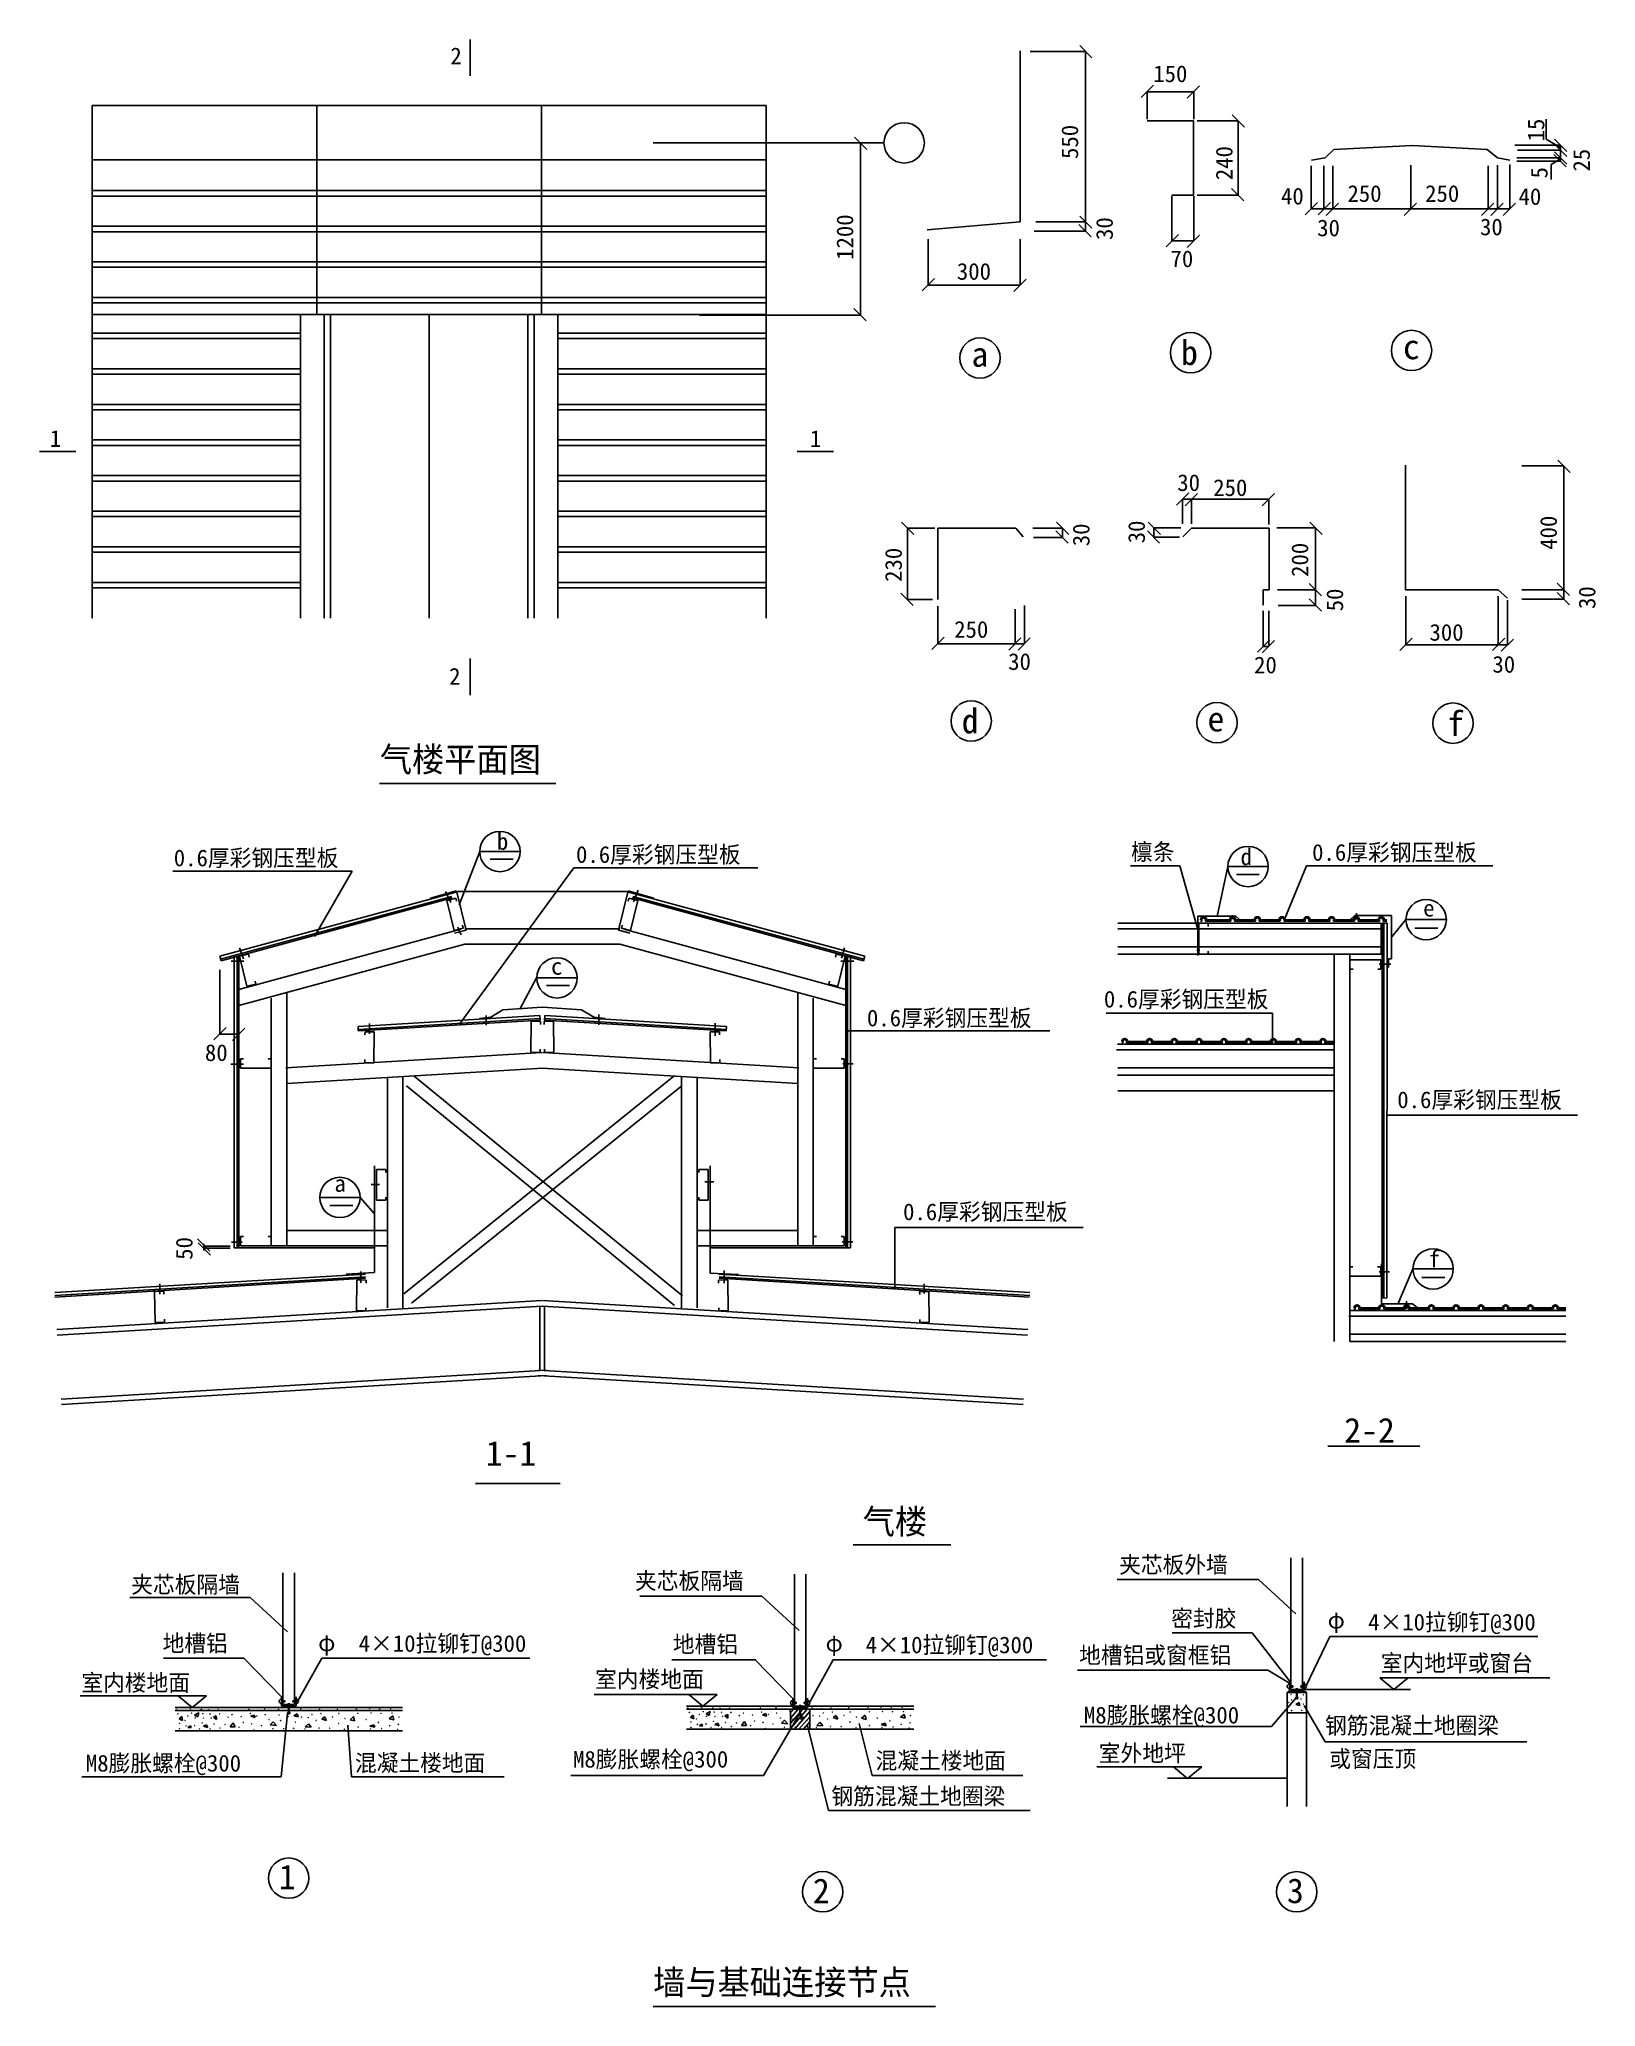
# Model space of a CAD drawing. Header units: metres. Extents: x 784 to 10835, y 2400 to 15104.
import ezdxf

# ---------------------------------------------------------------- set-up
doc = ezdxf.new("R2010")
doc.units = ezdxf.units.M
for name, color, linetype in [('BCB', 5, 'Continuous'), ('HZ', 7, 'Continuous'), ('TEXT', 6, 'Continuous'), ('WALL', 2, 'Continuous'), ('WINDOW', 4, 'Continuous')]:
    doc.layers.add(name, color=color, linetype=linetype)

msp = doc.modelspace()

# ---------------------------------------------------------------- texts
for s, p in [('150', (7977.46, 14827.73)), ('40', (8802.53, 14037.62)), ('250', (9231.5, 14054.17)), ('250', (9733.13, 14054.17)), ('40', (10336.29, 14034.75)), ('30', (9036.09, 13832.26)), ('30', (10087.57, 13838.68)), ('70', (8089.03, 13632.86)), ('300', (6709.26, 13551.57)), ('30', (8132.66, 12187.31)), ('250', (8364.69, 12155.02)), ('250', (6691.78, 11239.5)), ('300', (9761.26, 11220.67)), ('30', (7040.65, 11031.84)), ('20', (8628.67, 11010.11)), ('30', (10167.73, 11014.28)), ('80', (1853.06, 8506.75))]:
    msp.add_text(s, height=108).set_placement(p)
for s, p in [('550', (7492.21, 14331.38)), ('15', (10503.06, 14444.98)), ('240', (8489.33, 14194.11)), ('25', (10797.15, 14250.13)), ('5', (10523.8, 14205.76)), ('1200', (6039.99, 13679.74)), ('30', (7716.43, 13808.32)), ('30', (7565.62, 11830.84)), ('30', (7923.45, 11849.62)), ('400', (10583.89, 11807.6)), ('200', (8978.3, 11632.53)), ('230', (6353.73, 11600.28)), ('30', (10832.74, 11425.48)), ('50', (9203.42, 11410.48)), ('50', (1773.34, 7222.86))]:
    msp.add_text(s, height=108, rotation=90).set_placement(p)
at = {"layer": 'HZ'}
for s, height, p in [('a', 160, (6803.5, 12989.89)), ('b', 160, (8157.1, 13000.97)), ('c', 160, (9590.01, 13038.48)), ('d', 160, (6740.19, 10622.83)), ('e', 160, (8327.53, 10635.09)), ('f', 160, (9875.62, 10606.38)), ('气楼平面图', 160, (2982.79, 10374.07)), ('0.6厚彩钢压型板', 108, (4249.8, 9786.18)), ('檩条', 108, (7834.12, 9803.49)), ('0.6厚彩钢压型板', 108, (9003.4, 9799.68)), ('0.6厚彩钢压型板', 108, (1651.96, 9764.15)), ('d', 108, (8541.14, 9771.35)), ('0.6厚彩钢压型板', 108, (7658.53, 8851.89)), ('0.6厚彩钢压型板', 108, (6128.43, 8730.67)), ('0.6厚彩钢压型板', 108, (9553.36, 8202.41)), ('0.6厚彩钢压型板', 108, (6361.81, 7479.09)), ('2-2', 160, (9210.79, 6042.46)), ('1-1', 160, (3666.44, 5892.89)), ('气楼', 160, (6101.03, 5452.65)), ('夹芯板隔墙', 108, (4630.8, 5095.91)), ('夹芯板外墙', 108, (7757.13, 5200.4)), ('夹芯板隔墙', 108, (1377.22, 5071.88)), ('密封胶', 108, (8093.23, 4853.62)), ('φ', 108, (9103.5, 4842.53)), ('   4×10拉铆钉@300', 108, (9144.73, 4829.45)), ('地槽铝', 108, (1579.73, 4692.61)), ('φ', 108, (2584.27, 4696.47)), ('   4×10拉铆钉@300', 108, (2625.79, 4691.5)), ('地槽铝', 108, (4875.07, 4686.92)), ('φ', 108, (5861.23, 4693.72)), ('   4×10拉铆钉@300', 108, (5899.6, 4682.33)), ('地槽铝或窗框铝', 108, (7498.94, 4616.14)), ('室内楼地面', 108, (4372.67, 4460.74)), ('室内地坪或窗台', 108, (9446.75, 4565.21)), ('室内楼地面', 108, (1055.01, 4438.41)), ('M8膨胀螺栓@300', 108, (7529.61, 4228.89)), ('钢筋混凝土地圈梁', 108, (9087.04, 4161.9)), ('M8膨胀螺栓@300', 108, (4230.3, 3944.02)), ('室外地坪', 108, (7625.86, 3983.01)), ('或窗压顶', 108, (9113.87, 3946.65)), ('M8膨胀螺栓@300', 108, (1084.24, 3918.4)), ('混凝土楼地面', 108, (2821.8, 3920)), ('混凝土楼地面', 108, (6183.91, 3935.07)), ('钢筋混凝土地圈梁', 108, (5898.89, 3705.76)), ('1', 160, (2331.01, 3157.72)), ('2', 160, (5779.31, 3068.02)), ('3', 160, (8840.95, 3068.74)), ('墙与基础连接节点', 160, (4747.85, 2477.73))]:
    msp.add_text(s, height=height, dxfattribs=at).set_placement(p)
at = {"layer": 'TEXT'}
for s, p in [('b', (3738.68, 9870.59)), ('e', (9720.44, 9439.75)), ('c', (4088.11, 9063.95)), ('a', (2689.52, 7662.15)), ('f', (9756.49, 7175.36))]:
    msp.add_text(s, height=108, dxfattribs=at).set_placement(p)
at = {"layer": 'WALL'}
for s, p in [('2', (3438.3, 14943.09)), ('1', (851.12, 12472.51)), ('1', (5759.65, 12471.59)), ('2', (3430.17, 10937.08))]:
    msp.add_text(s, height=108, dxfattribs=at).set_placement(p)

# ---------------------------------------------------------------- blocks, each defined once
blk = doc.blocks.new('_ArchTick')
at = {"color": 5, "linetype": 'ByBlock'}
blk.add_lwpolyline([(-0.56, -0.56), (0.5, 0.5)], dxfattribs=at)

# ---------------------------------------------------------------- linework, layer by layer
for p, q in [((10514.81, 14587.65), (10514.81, 14458.53)), ((10514.81, 14458.53), (10605.65, 14404.82)), ((10546.16, 14294.84), (10604.09, 14330.19)), ((10546.16, 14198.79), (10546.16, 14294.84)), ((3599.49, 5778.45), (4146.24, 5778.45)), ((6039.92, 5383.28), (6669.43, 5383.28)), ((4748.46, 2400.29), (6570.33, 2400.29))]:
    msp.add_line(p, q)
at = {"layer": 'BCB'}
for p, q in [((8282.52, 9410.71), (8290.52, 9410.71)), ((8290.52, 9418.71), (8290.52, 9410.71)), ((8314.52, 9418.71), (8314.52, 9410.71)), ((8314.52, 9410.71), (8409.82, 9410.71)), ((8322.52, 9410.71), (8314.52, 9410.71)), ((8322.52, 9418.71), (8409.82, 9418.71)), ((8469.82, 9418.71), (8409.82, 9418.71)), ((8469.82, 9410.71), (8409.82, 9410.71)), ((8469.82, 9410.71), (8477.82, 9410.71)), ((8477.82, 9418.71), (8477.82, 9410.71)), ((8501.82, 9418.71), (8501.82, 9410.71)), ((8509.82, 9410.71), (8501.82, 9410.71)), ((8509.82, 9418.71), (8569.82, 9418.71)), ((8509.82, 9410.71), (8569.82, 9410.71)), ((8629.82, 9418.71), (8569.82, 9418.71)), ((8629.82, 9410.71), (8569.82, 9410.71)), ((8629.82, 9410.71), (8637.82, 9410.71)), ((8637.82, 9418.71), (8637.82, 9410.71)), ((8661.82, 9418.71), (8661.82, 9410.71)), ((8669.82, 9410.71), (8661.82, 9410.71)), ((8669.82, 9418.71), (8729.82, 9418.71)), ((8669.82, 9410.71), (8729.82, 9410.71)), ((8789.82, 9418.71), (8729.82, 9418.71)), ((8789.82, 9410.71), (8729.82, 9410.71)), ((8789.82, 9410.71), (8797.82, 9410.71)), ((8797.82, 9418.71), (8797.82, 9410.71)), ((8821.82, 9418.71), (8821.82, 9410.71)), ((8829.82, 9410.71), (8821.82, 9410.71)), ((8829.82, 9418.71), (8889.82, 9418.71)), ((8829.82, 9410.71), (8889.82, 9410.71)), ((8949.82, 9418.71), (8889.82, 9418.71)), ((8949.82, 9410.71), (8889.82, 9410.71)), ((8949.82, 9410.71), (8957.82, 9410.71)), ((8957.82, 9418.71), (8957.82, 9410.71)), ((8981.82, 9418.71), (8981.82, 9410.71)), ((8989.82, 9410.71), (8981.82, 9410.71)), ((8989.82, 9418.71), (9049.82, 9418.71)), ((8989.82, 9410.71), (9049.82, 9410.71)), ((9109.82, 9418.71), (9049.82, 9418.71)), ((9109.82, 9410.71), (9049.82, 9410.71)), ((9109.82, 9410.71), (9117.82, 9410.71)), ((9117.82, 9418.71), (9117.82, 9410.71)), ((9141.82, 9418.71), (9141.82, 9410.71)), ((9149.82, 9410.71), (9141.82, 9410.71)), ((9149.82, 9418.71), (9209.82, 9418.71)), ((9149.82, 9410.71), (9209.82, 9410.71)), ((9269.82, 9418.71), (9209.82, 9418.71)), ((9269.82, 9410.71), (9209.82, 9410.71)), ((9269.82, 9410.71), (9277.82, 9410.71)), ((9277.82, 9418.71), (9277.82, 9410.71)), ((9301.82, 9418.71), (9301.82, 9410.71)), ((9309.82, 9410.71), (9301.82, 9410.71)), ((9309.82, 9418.71), (9369.82, 9418.71)), ((9309.82, 9410.71), (9369.82, 9410.71)), ((9429.82, 9418.71), (9369.82, 9418.71)), ((9429.82, 9410.71), (9369.82, 9410.71)), ((9429.82, 9410.71), (9437.82, 9410.71)), ((9437.82, 9418.71), (9437.82, 9410.71)), ((9461.82, 9418.71), (9461.82, 9410.71)), ((9469.82, 9410.71), (9461.82, 9410.71)), ((9469.82, 9418.71), (9486.68, 9418.71)), ((9469.82, 9410.71), (9486.68, 9410.71)), ((7747.64, 9360.77), (9449.61, 9360.77)), ((7747.64, 9243.27), (9449.61, 9243.27)), ((7740.88, 8579.27), (9142, 8579.27)), ((7773.61, 8624.31), (7783.61, 8624.31)), ((7781.61, 8632.31), (7781.61, 8624.31)), ((7813.61, 8624.31), (7803.61, 8624.31)), ((7805.61, 8632.31), (7805.61, 8624.31)), ((7813.61, 8632.31), (7873.61, 8632.31)), ((7813.61, 8624.31), (7873.61, 8624.31)), ((7933.61, 8632.31), (7873.61, 8632.31)), ((7933.61, 8624.31), (7873.61, 8624.31)), ((7933.61, 8624.31), (7943.61, 8624.31)), ((7941.61, 8632.31), (7941.61, 8624.31)), ((7973.61, 8624.31), (7963.61, 8624.31)), ((7965.61, 8632.31), (7965.61, 8624.31)), ((7973.61, 8632.31), (8033.61, 8632.31)), ((7973.61, 8624.31), (8033.61, 8624.31)), ((8093.61, 8632.31), (8033.61, 8632.31)), ((8093.61, 8624.31), (8033.61, 8624.31)), ((8093.61, 8624.31), (8103.61, 8624.31)), ((8101.61, 8632.31), (8101.61, 8624.31)), ((8133.61, 8624.31), (8123.61, 8624.31)), ((8125.61, 8632.31), (8125.61, 8624.31)), ((8133.61, 8632.31), (8193.61, 8632.31)), ((8133.61, 8624.31), (8193.61, 8624.31)), ((8253.61, 8632.31), (8193.61, 8632.31)), ((8253.61, 8624.31), (8193.61, 8624.31)), ((8253.61, 8624.31), (8263.61, 8624.31)), ((8261.61, 8632.31), (8261.61, 8624.31)), ((8293.61, 8624.31), (8283.61, 8624.31)), ((8285.61, 8632.31), (8285.61, 8624.31)), ((8293.61, 8632.31), (8353.61, 8632.31)), ((8293.61, 8624.31), (8353.61, 8624.31)), ((8413.61, 8632.31), (8353.61, 8632.31)), ((8413.61, 8624.31), (8353.61, 8624.31)), ((8413.61, 8624.31), (8423.61, 8624.31)), ((8421.61, 8632.31), (8421.61, 8624.31)), ((8453.61, 8624.31), (8443.61, 8624.31)), ((8445.61, 8632.31), (8445.61, 8624.31)), ((8453.61, 8632.31), (8513.61, 8632.31)), ((8453.61, 8624.31), (8513.61, 8624.31)), ((8573.61, 8632.31), (8513.61, 8632.31)), ((8573.61, 8624.31), (8513.61, 8624.31)), ((8573.61, 8624.31), (8583.61, 8624.31)), ((8581.61, 8632.31), (8581.61, 8624.31)), ((8613.61, 8624.31), (8603.61, 8624.31)), ((8605.61, 8632.31), (8605.61, 8624.31)), ((8613.61, 8632.31), (8673.61, 8632.31)), ((8613.61, 8624.31), (8673.61, 8624.31)), ((8733.61, 8632.31), (8673.61, 8632.31)), ((8733.61, 8624.31), (8673.61, 8624.31)), ((8733.61, 8624.31), (8743.61, 8624.31)), ((8741.61, 8632.31), (8741.61, 8624.31)), ((8773.61, 8624.31), (8763.61, 8624.31)), ((8765.61, 8632.31), (8765.61, 8624.31)), ((8773.61, 8632.31), (8833.61, 8632.31)), ((8773.61, 8624.31), (8833.61, 8624.31)), ((8893.61, 8632.31), (8833.61, 8632.31)), ((8893.61, 8624.31), (8833.61, 8624.31)), ((8893.61, 8624.31), (8903.61, 8624.31)), ((8901.61, 8632.31), (8901.61, 8624.31)), ((8933.61, 8624.31), (8923.61, 8624.31)), ((8925.61, 8632.31), (8925.61, 8624.31)), ((8933.61, 8632.31), (8993.61, 8632.31)), ((8933.61, 8624.31), (8993.61, 8624.31)), ((9053.61, 8632.31), (8993.61, 8632.31)), ((9053.61, 8624.31), (8993.61, 8624.31)), ((9053.61, 8624.31), (9063.61, 8624.31)), ((9061.61, 8632.31), (9061.61, 8624.31)), ((9093.61, 8624.31), (9083.61, 8624.31)), ((9085.61, 8632.31), (9085.61, 8624.31)), ((9093.61, 8632.31), (9142, 8632.31)), ((9093.61, 8624.31), (9142, 8624.31)), ((7748.38, 8461.76), (9142, 8461.76)), ((9273.55, 6904.52), (9281.55, 6904.52)), ((9281.55, 6912.52), (9281.55, 6904.52)), ((9305.55, 6912.52), (9305.55, 6904.52)), ((9313.55, 6904.52), (9305.55, 6904.52)), ((9313.55, 6912.52), (9373.55, 6912.52)), ((9313.55, 6904.52), (9373.55, 6904.52)), ((9433.55, 6912.52), (9373.55, 6912.52)), ((9433.55, 6904.52), (9373.55, 6904.52)), ((9433.55, 6904.52), (9441.55, 6904.52)), ((9441.55, 6912.52), (9441.55, 6904.52)), ((9465.55, 6912.52), (9465.55, 6904.52)), ((9473.55, 6904.52), (9465.55, 6904.52)), ((9473.55, 6912.52), (9533.55, 6912.52)), ((9473.55, 6904.52), (9533.55, 6904.52)), ((9593.55, 6912.52), (9533.55, 6912.52)), ((9593.55, 6904.52), (9533.55, 6904.52)), ((9593.55, 6904.52), (9601.55, 6904.52)), ((9601.55, 6912.52), (9601.55, 6904.52)), ((9625.55, 6912.52), (9625.55, 6904.52)), ((9633.55, 6904.52), (9625.55, 6904.52)), ((9633.55, 6912.52), (9693.55, 6912.52)), ((9633.55, 6904.52), (9693.55, 6904.52)), ((9753.55, 6912.52), (9693.55, 6912.52)), ((9753.55, 6904.52), (9693.55, 6904.52)), ((9753.55, 6904.52), (9761.55, 6904.52)), ((9761.55, 6912.52), (9761.55, 6904.52)), ((9785.55, 6912.52), (9785.55, 6904.52)), ((9793.55, 6904.52), (9785.55, 6904.52)), ((9793.55, 6912.52), (9853.55, 6912.52)), ((9793.55, 6904.52), (9853.55, 6904.52)), ((9913.55, 6912.52), (9853.55, 6912.52)), ((9913.55, 6904.52), (9853.55, 6904.52)), ((9913.55, 6904.52), (9921.55, 6904.52)), ((9921.55, 6912.52), (9921.55, 6904.52)), ((9945.55, 6912.52), (9945.55, 6904.52)), ((9953.55, 6904.52), (9945.55, 6904.52)), ((9953.55, 6912.52), (10013.55, 6912.52)), ((9953.55, 6904.52), (10013.55, 6904.52)), ((10073.55, 6912.52), (10013.55, 6912.52)), ((10073.55, 6904.52), (10013.55, 6904.52)), ((10073.55, 6904.52), (10081.55, 6904.52)), ((10081.55, 6912.52), (10081.55, 6904.52)), ((10105.55, 6912.52), (10105.55, 6904.52)), ((10113.55, 6904.52), (10105.55, 6904.52)), ((10113.55, 6912.52), (10173.55, 6912.52)), ((10113.55, 6904.52), (10173.55, 6904.52)), ((10233.55, 6912.52), (10173.55, 6912.52)), ((10233.55, 6904.52), (10173.55, 6904.52)), ((10233.55, 6904.52), (10241.55, 6904.52)), ((10241.55, 6912.52), (10241.55, 6904.52)), ((10265.55, 6912.52), (10265.55, 6904.52)), ((10273.55, 6904.52), (10265.55, 6904.52)), ((10273.55, 6912.52), (10333.55, 6912.52)), ((10273.55, 6904.52), (10333.55, 6904.52)), ((10393.55, 6912.52), (10333.55, 6912.52)), ((10393.55, 6904.52), (10333.55, 6904.52)), ((10393.55, 6904.52), (10401.55, 6904.52)), ((10401.55, 6912.52), (10401.55, 6904.52)), ((10425.55, 6912.52), (10425.55, 6904.52)), ((10433.55, 6904.52), (10425.55, 6904.52)), ((10433.55, 6912.52), (10493.55, 6912.52)), ((10433.55, 6904.52), (10493.55, 6904.52)), ((10553.55, 6912.52), (10493.55, 6912.52)), ((10553.55, 6904.52), (10493.55, 6904.52)), ((10553.55, 6904.52), (10561.55, 6904.52)), ((10561.55, 6912.52), (10561.55, 6904.52)), ((10585.55, 6912.52), (10585.55, 6904.52)), ((10593.55, 6904.52), (10585.55, 6904.52)), ((10593.55, 6912.52), (10641.94, 6912.52)), ((10593.55, 6904.52), (10641.94, 6904.52)), ((9240.81, 6859.48), (10641.94, 6859.48)), ((9248.32, 6741.97), (10641.94, 6741.97))]:
    msp.add_line(p, q, dxfattribs=at)
for centre, radius in [((8302.52, 9418.71), 20), ((8302.52, 9418.71), 12), ((8489.82, 9418.71), 20), ((8489.82, 9418.71), 12), ((8649.82, 9418.71), 20), ((8649.82, 9418.71), 12), ((8809.82, 9418.71), 20), ((8809.82, 9418.71), 12), ((8969.82, 9418.71), 20), ((8969.82, 9418.71), 12), ((9129.82, 9418.71), 20), ((9129.82, 9418.71), 12), ((9289.82, 9418.71), 20), ((9289.82, 9418.71), 12), ((9449.82, 9418.71), 20), ((9449.82, 9418.71), 12), ((7793.61, 8632.31), 20), ((7793.61, 8632.31), 12), ((7953.61, 8632.31), 20), ((7953.61, 8632.31), 12), ((8113.61, 8632.31), 20), ((8113.61, 8632.31), 12), ((8273.61, 8632.31), 20), ((8273.61, 8632.31), 12), ((8433.61, 8632.31), 20), ((8433.61, 8632.31), 12), ((8593.61, 8632.31), 20), ((8593.61, 8632.31), 12), ((8753.61, 8632.31), 20), ((8753.61, 8632.31), 12), ((8913.61, 8632.31), 20), ((8913.61, 8632.31), 12), ((9073.61, 8632.31), 20), ((9073.61, 8632.31), 12), ((9293.55, 6912.52), 20), ((9293.55, 6912.52), 12), ((9453.55, 6912.52), 20), ((9453.55, 6912.52), 12), ((9613.55, 6912.52), 20), ((9613.55, 6912.52), 12), ((9773.55, 6912.52), 20), ((9773.55, 6912.52), 12), ((9933.55, 6912.52), 20), ((9933.55, 6912.52), 12), ((10093.55, 6912.52), 20), ((10093.55, 6912.52), 12), ((10253.55, 6912.52), 20), ((10253.55, 6912.52), 12), ((10413.55, 6912.52), 20), ((10413.55, 6912.52), 12), ((10573.55, 6912.52), 20), ((10573.55, 6912.52), 12)]:
    msp.add_arc(centre, radius, 0, 180, dxfattribs=at)
at = {"layer": 'HZ'}
for p, q in [((1125.73, 14676.84), (5478.12, 14676.84)), ((1125.73, 14326.84), (5478.12, 14326.84)), ((1125.73, 14126.84), (5478.12, 14126.84)), ((1125.73, 14091.84), (5478.12, 14091.84)), ((1125.73, 13896.84), (5478.12, 13896.84)), ((1125.73, 13861.84), (5478.12, 13861.84)), ((1125.73, 13666.84), (5478.12, 13666.84)), ((1125.73, 13631.84), (5478.12, 13631.84)), ((1125.73, 13436.84), (5478.12, 13436.84)), ((1125.73, 13401.84), (5478.12, 13401.84)), ((1125.73, 13326.84), (5478.12, 13326.84)), ((1125.73, 13206.84), (2471.27, 13206.84)), ((1125.73, 13171.84), (2471.27, 13171.84)), ((4132.58, 13206.84), (5478.12, 13206.84)), ((4132.58, 13171.84), (5478.12, 13171.84)), ((1125.73, 12976.84), (2471.27, 12976.84)), ((4132.58, 12976.84), (5478.12, 12976.84)), ((1125.73, 12941.84), (2471.27, 12941.84)), ((4132.58, 12941.84), (5478.12, 12941.84)), ((1125.73, 12746.84), (2471.27, 12746.84)), ((1125.73, 12711.84), (2471.27, 12711.84)), ((4132.58, 12746.84), (5478.12, 12746.84)), ((4132.58, 12711.84), (5478.12, 12711.84)), ((1125.73, 12516.84), (2471.27, 12516.84)), ((1125.73, 12481.84), (2471.27, 12481.84)), ((4132.58, 12516.84), (5478.12, 12516.84)), ((4132.58, 12481.84), (5478.12, 12481.84)), ((1125.73, 12286.84), (2471.27, 12286.84)), ((1125.73, 12251.84), (2471.27, 12251.84)), ((4132.58, 12286.84), (5478.12, 12286.84)), ((4132.58, 12251.84), (5478.12, 12251.84)), ((1125.73, 12056.84), (2471.27, 12056.84)), ((1125.73, 12021.84), (2471.27, 12021.84)), ((4132.58, 12056.84), (5478.12, 12056.84)), ((4132.58, 12021.84), (5478.12, 12021.84)), ((1125.73, 11826.84), (2471.27, 11826.84)), ((4132.58, 11826.84), (5478.12, 11826.84)), ((1125.73, 11791.84), (2471.27, 11791.84)), ((4132.58, 11791.84), (5478.12, 11791.84)), ((1125.73, 11596.84), (2471.27, 11596.84)), ((1125.73, 11561.84), (2471.27, 11561.84)), ((4132.58, 11596.84), (5478.12, 11596.84)), ((4132.58, 11561.84), (5478.12, 11561.84)), ((2981.1, 10299.62), (4119.05, 10299.62)), ((3407.81, 9601.17), (3441.3, 9530.5)), ((4651.55, 9609.53), (4620.2, 9535.11)), ((9289.07, 9461.72), (9289.07, 9420.9)), ((3485.96, 9370.58), (3508.29, 9322.23)), ((2023.33, 9151.14), (2105.21, 9151.14)), ((2075.43, 9236.69), (2101.48, 9166.02)), ((6042.91, 9151.28), (5960.61, 9151.28)), ((5984.12, 9237.44), (5964.53, 9170.86)), ((9436.76, 9132.01), (9512.17, 9132.01)), ((3668.33, 8801.54), (3668.33, 8738.31)), ((4396.8, 8806.61), (4396.8, 8740.02)), ((2916.54, 8749.47), (2916.54, 8682.52)), ((5149.31, 8751.77), (5149.31, 8669.52)), ((2019.61, 8485.41), (2101.48, 8485.41)), ((6038.99, 8489.36), (5972.37, 8489.36)), ((2926.55, 7710), (2980.5, 7710)), ((5081.62, 7725.95), (5139.7, 7725.95)), ((2024.84, 7336.47), (2094.21, 7336.47)), ((5968.32, 7339.01), (6038.01, 7339.01)), ((2861.04, 7147.78), (2861.04, 7074.61)), ((5205.52, 7153.28), (5205.52, 7072.02)), ((9503.8, 7144.99), (9437.17, 7144.99)), ((1562.43, 7066.91), (1562.43, 7001.44)), ((6498.79, 7068.15), (6498.79, 7006.24)), ((9612.68, 6955.07), (9612.68, 6907.23)), ((9104.35, 6019.27), (9699.22, 6019.27))]:
    msp.add_line(p, q, dxfattribs=at)
for centre in [(9645.36, 13094.87), (6858.85, 13046.28), (8218.5, 13080.11), (6801.59, 10701.93), (8388.94, 10691.27), (9912.94, 10688.24), (2394.3, 3230.21), (5842.6, 3142.25), (8904.24, 3142.11)]:
    msp.add_circle(centre, 130.29, dxfattribs=at)
at = {"layer": 'TEXT'}
for p, q in [((7181.81, 15025.65), (7539.82, 15025.65)), ((7539.82, 13925.65), (7539.82, 15025.65)), ((7937.54, 14587.76), (7937.54, 14765.72)), ((7937.54, 14765.72), (8238.77, 14765.72)), ((8238.77, 14587.74), (8238.77, 14765.72)), ((8261.56, 14577.98), (8525.59, 14577.98)), ((8525.59, 14098.04), (8525.59, 14577.98)), ((4747.55, 14435.28), (6241.02, 14435.28)), ((5934.24, 14435.28), (6086.46, 14435.28)), ((6086.46, 13323.22), (6086.46, 14435.28)), ((10311.57, 14421), (10606.63, 14421)), ((10329.08, 14389.26), (10606.63, 14389.26)), ((10329.08, 14389.26), (10606.63, 14389.26)), ((10606.63, 14389.26), (10606.63, 14421)), ((10606.63, 14339.26), (10606.63, 14389.26)), ((8996.39, 14286.78), (8996.39, 14008.71)), ((9080.12, 14286.78), (9080.12, 14008.71)), ((9080.12, 14286.78), (9080.12, 14008.71)), ((9136.85, 14286.78), (9136.85, 14008.71)), ((9136.85, 14286.78), (9136.85, 14008.71)), ((9640.12, 14291.16), (9640.12, 14008.71)), ((9640.12, 14291.16), (9640.12, 14008.71)), ((10140.12, 14286.78), (10140.12, 14008.71)), ((10140.12, 14286.78), (10140.12, 14008.71)), ((10200.12, 14291.16), (10200.12, 14008.71)), ((10200.12, 14291.16), (10200.12, 14008.71)), ((10280.12, 14295.53), (10280.12, 14008.71)), ((10324.7, 14339.26), (10606.63, 14339.26)), ((10324.7, 14339.26), (10606.63, 14339.26)), ((10324.7, 14317.4), (10606.63, 14317.4)), ((10606.63, 14317.4), (10606.63, 14339.26)), ((8097.7, 14091.53), (8097.7, 13802.09)), ((8238.78, 14091.53), (8238.78, 13802.09)), ((8261.56, 14098.04), (8525.59, 14098.04)), ((8996.39, 14008.71), (9080.12, 14008.71)), ((9080.12, 14008.71), (9136.85, 14008.71)), ((9136.85, 14008.71), (9640.12, 14008.71)), ((9640.12, 14008.71), (10140.12, 14008.71)), ((10140.12, 14008.71), (10200.12, 14008.71)), ((10200.12, 14008.71), (10280.12, 14008.71)), ((7208.02, 13865.65), (7539.82, 13865.65)), ((7218.51, 13925.65), (7539.82, 13925.65)), ((7218.51, 13925.65), (7539.82, 13925.65)), ((7539.82, 13865.65), (7539.82, 13925.65)), ((6523.09, 13813.26), (6523.09, 13517.13)), ((7118.89, 13813.26), (7118.89, 13517.13)), ((8097.7, 13802.09), (8238.78, 13802.09)), ((6523.09, 13517.13), (7118.89, 13517.13)), ((5046.36, 13323.22), (6086.46, 13323.22)), ((10358.21, 12349.88), (10628.76, 12349.88)), ((10628.76, 11550.11), (10628.76, 12349.88)), ((8165.39, 11975.18), (8165.39, 12134.17)), ((8165.39, 12134.17), (8225.39, 12134.17)), ((8225.39, 11975.18), (8225.39, 12134.17)), ((8225.39, 11975.18), (8225.39, 12134.17)), ((8225.39, 12134.17), (8723.42, 12134.17)), ((8723.42, 11970.77), (8723.42, 12134.17)), ((6566.47, 11947.61), (6389.56, 11947.61)), ((6389.56, 11486.47), (6389.56, 11947.61)), ((7200.11, 11947.61), (7390.93, 11947.61)), ((7390.93, 11887.9), (7390.93, 11947.61)), ((8156.39, 11948.72), (7981.33, 11948.72)), ((7981.33, 11888.46), (7981.33, 11948.72)), ((8776.38, 11948.72), (9025.43, 11948.72)), ((9025.43, 11548.46), (9025.43, 11948.72)), ((7204.89, 11887.9), (7390.93, 11887.9)), ((8147.57, 11888.46), (7981.33, 11888.46)), ((6552.15, 11486.47), (6389.56, 11486.47)), ((6585.57, 11443.53), (6585.57, 11201.32)), ((7146.09, 11448.31), (7146.09, 11201.32)), ((8780.79, 11548.46), (9025.43, 11548.46)), ((8780.79, 11548.46), (9025.43, 11548.46)), ((8785.2, 11448.46), (9025.43, 11448.46)), ((9025.43, 11448.46), (9025.43, 11548.46)), ((9607.54, 11507.61), (9607.54, 11194.08)), ((10205.79, 11507.61), (10205.79, 11194.08)), ((10205.79, 11507.61), (10205.79, 11194.08)), ((10266.05, 11482.8), (10266.05, 11194.08)), ((10358.21, 11550.11), (10628.76, 11550.11)), ((10358.21, 11550.11), (10628.76, 11550.11)), ((10358.21, 11489.88), (10628.76, 11489.88)), ((10628.76, 11489.88), (10628.76, 11550.11)), ((7085.8, 11424.45), (7085.8, 11201.32)), ((7085.8, 11424.45), (7085.8, 11201.32)), ((8688.12, 11413.18), (8688.12, 11183.63)), ((8723.42, 11413.18), (8723.42, 11183.63)), ((6585.57, 11201.32), (7085.8, 11201.32)), ((7085.8, 11201.32), (7146.09, 11201.32)), ((8688.12, 11183.63), (8723.42, 11183.63)), ((9607.54, 11194.08), (10205.79, 11194.08)), ((10205.79, 11194.08), (10266.05, 11194.08)), ((3495.64, 9515.69), (3627.9, 9859.96)), ((3888.47, 9859.96), (3627.9, 9859.96)), ((3843.34, 9809.65), (3695.22, 9809.65)), ((1645.15, 9732.13), (2803.62, 9732.13)), ((2803.62, 9732.13), (2561.12, 9311.56)), ((4235.44, 9754.22), (3498.25, 8744.23)), ((4235.44, 9754.22), (5424.07, 9754.22)), ((7831.14, 9767.44), (8148.4, 9767.44)), ((8148.4, 9767.44), (8271.27, 9331.92)), ((8389.38, 9440.54), (8459.47, 9763.14)), ((8720.04, 9763.14), (8459.47, 9763.14)), ((8662.44, 9710.9), (8514.32, 9710.9)), ((8967.36, 9766.55), (8821.82, 9416.87)), ((8967.36, 9766.55), (10170.04, 9766.55)), ((9518.43, 9309.09), (9609.65, 9419.89)), ((9870.22, 9419.89), (9609.65, 9419.89)), ((9815.91, 9363.54), (9667.79, 9363.54)), ((1948.54, 9096.02), (1948.54, 8681)), ((2072.49, 9096.02), (2072.49, 8681)), ((3886.74, 8841.03), (3993.81, 9044.1)), ((4257.28, 9044.1), (3993.81, 9044.1)), ((4207.03, 8994.43), (4058.91, 8994.43)), ((7672.87, 8815.85), (8748.07, 8815.85)), ((8748.07, 8815.85), (8748.07, 8614.58)), ((1948.54, 8681), (2072.49, 8681)), ((6001.87, 8700.46), (7310.52, 8700.46)), ((9487.43, 8157.29), (10717.39, 8157.29)), ((2804.99, 7626.33), (2594.71, 7626.33)), ((2855.28, 7626.33), (2804.99, 7626.33)), ((2808.75, 7572.64), (2660.63, 7572.64)), ((6309.54, 7432.34), (6309.54, 7039.21)), ((6309.54, 7432.34), (7524.95, 7432.34)), ((1846.47, 7283.44), (1846.47, 7326.41)), ((2016.97, 7311.67), (1846.47, 7311.67)), ((2016.97, 7298.4), (1846.47, 7298.4)), ((9555.91, 6936.87), (9654.52, 7164.76)), ((9915.09, 7164.76), (9654.52, 7164.76)), ((9860.67, 7109.37), (9712.55, 7109.37))]:
    msp.add_line(p, q, dxfattribs=at)
for centre in [(6368.81, 14435.28), (3758.18, 9859.24), (8589.75, 9762.43), (9739.94, 9419.18), (4127, 9043.38), (2724.99, 7625.61), (9784.81, 7164.05)]:
    msp.add_circle(centre, 130.29, dxfattribs=at)
at = {"layer": 'WALL'}
for p, q in [((3565.09, 14868.09), (3565.09, 15103.88)), ((7117.08, 15030.36), (7117.08, 13925.37)), ((8237.54, 14578.06), (7937.54, 14578.08)), ((8237.54, 14578.06), (8237.7, 14098.72)), ((9143.46, 14392.61), (9088.05, 14339.25)), ((9650.28, 14419.26), (9143.46, 14392.61)), ((9651.74, 14419.26), (10133.4, 14392.61)), ((10133.4, 14392.61), (10200.84, 14339.25)), ((9088.05, 14339.25), (9000.12, 14324.02)), ((10200.84, 14339.25), (10280.67, 14324.02)), ((8237.7, 14098.72), (8097.18, 14098.07)), ((7117.08, 13925.37), (6517.08, 13873.58)), ((1019.59, 12441.62), (783.8, 12441.62)), ((5912.95, 12441.8), (5677.16, 12441.8)), ((9605.79, 12353.35), (9605.79, 11549.88)), ((6585.8, 11946.47), (6585.8, 11487.83)), ((7089.08, 11946.47), (6585.8, 11946.47)), ((7137.17, 11891), (7089.08, 11946.47)), ((8168.83, 11890.87), (8225.39, 11948.46)), ((8225.39, 11948.46), (8725.39, 11948.46)), ((8725.39, 11948.46), (8725.39, 11549.31)), ((8725.39, 11549.31), (8687.68, 11549.31)), ((8687.68, 11549.31), (8687.68, 11450.92)), ((9605.79, 11549.88), (10205.1, 11549.88)), ((10205.1, 11549.88), (10264.71, 11495.76)), ((3565.09, 10869.21), (3565.09, 11105)), ((3310.68, 9559.24), (3477.06, 9605.42)), ((3414.73, 9543.01), (3472.94, 9557.56)), ((3463.2, 9348.98), (3414.73, 9543.01)), ((3472.94, 9557.56), (3477.79, 9538.15)), ((3477.06, 9605.42), (3539.45, 9351.41)), ((4586.68, 9605.42), (4524.3, 9351.41)), ((4590.8, 9557.56), (4585.95, 9538.15)), ((4753.06, 9559.24), (4586.68, 9605.42)), ((4649.01, 9543.01), (4590.8, 9557.56)), ((4600.54, 9348.98), (4649.01, 9543.01)), ((8264.74, 9442.5), (8264.74, 9188.5)), ((8509.75, 9442.5), (8264.74, 9442.5)), ((8489.14, 9449.36), (8489.14, 9423.05)), ((8533.79, 9420.76), (8509.75, 9442.5)), ((9251.37, 9420.9), (9279.65, 9446.02)), ((9279.65, 9446.02), (9515.31, 9446.02)), ((9515.31, 9446.02), (9515.31, 9166.55)), ((3521.41, 9363.52), (3463.2, 9348.98)), ((3539.45, 9351.41), (3465.5, 9332.94)), ((3516.57, 9382.92), (3521.41, 9363.52)), ((4524.3, 9351.41), (4598.24, 9332.94)), ((4547.17, 9382.92), (4542.33, 9363.52)), ((4542.33, 9363.52), (4600.54, 9348.98)), ((8331.27, 9396.08), (8271.27, 9396.08)), ((8271.27, 9396.08), (8271.27, 9196.08)), ((8331.27, 9376.08), (8331.27, 9396.08)), ((2075.55, 9182.97), (2133.76, 9197.51)), ((2124.02, 8988.93), (2075.55, 9182.97)), ((2133.76, 9197.51), (2138.61, 9178.11)), ((5929.98, 9197.51), (5925.13, 9178.11)), ((5988.19, 9182.97), (5929.98, 9197.51)), ((5939.72, 8988.93), (5988.19, 9182.97)), ((8259.01, 9222.83), (8277.33, 9222.83)), ((8271.27, 9196.08), (8331.27, 9196.08)), ((8331.27, 9196.08), (8331.27, 9216.08)), ((9248.04, 9159.72), (9248.04, 9099.72)), ((9448.04, 9159.72), (9248.04, 9159.72)), ((9448.04, 9099.72), (9448.04, 9159.72)), ((9496.46, 9166.55), (9496.46, 9110.03)), ((9515.31, 9166.55), (9496.46, 9166.55)), ((2177.39, 9022.88), (2182.24, 9003.47)), ((5886.35, 9022.88), (5881.51, 9003.47)), ((9248.04, 9099.72), (9268.04, 9099.72)), ((9428.04, 9099.72), (9448.04, 9099.72)), ((2182.24, 9003.47), (2124.02, 8988.93)), ((5881.51, 9003.47), (5939.72, 8988.93)), ((3699.98, 8789.11), (3625.67, 8781.5)), ((3778.1, 8836.72), (3699.98, 8789.11)), ((4031.51, 8853.85), (3778.1, 8836.72)), ((4032.24, 8853.85), (4285.64, 8836.72)), ((4285.64, 8836.72), (4363.76, 8789.11)), ((4363.76, 8789.11), (4438.07, 8781.5)), ((2886.88, 8675.46), (2887.11, 8695.46)), ((2887.11, 8695.46), (2947.1, 8694.77)), ((2947.1, 8694.77), (2944.8, 8494.78)), ((3957.88, 8563.14), (3960.18, 8763.13)), ((3960.18, 8763.13), (4020.17, 8762.44)), ((4020.17, 8762.44), (4019.94, 8742.44)), ((4103.56, 8763.13), (4043.57, 8762.44)), ((4043.57, 8762.44), (4043.8, 8742.44)), ((4105.86, 8563.14), (4103.56, 8763.13)), ((5176.64, 8695.46), (5116.64, 8694.77)), ((5116.64, 8694.77), (5118.94, 8494.78)), ((5176.87, 8675.46), (5176.64, 8695.46)), ((2081.87, 8521.24), (2101.87, 8521.24)), ((2081.87, 8461.24), (2081.87, 8521.24)), ((2261.87, 8521.24), (2281.87, 8521.24)), ((2281.87, 8521.24), (2281.87, 8461.24)), ((2884.81, 8495.47), (2885.04, 8515.47)), ((4017.87, 8562.45), (3957.88, 8563.14)), ((4018.1, 8582.45), (4017.87, 8562.45)), ((4045.64, 8582.45), (4045.87, 8562.45)), ((4045.87, 8562.45), (4105.86, 8563.14)), ((5178.94, 8495.47), (5178.71, 8515.47)), ((5801.87, 8521.24), (5781.87, 8521.24)), ((5781.87, 8521.24), (5781.87, 8461.24)), ((5981.87, 8521.24), (5961.87, 8521.24)), ((5981.87, 8461.24), (5981.87, 8521.24)), ((2281.87, 8461.24), (2081.87, 8461.24)), ((2944.8, 8494.78), (2884.81, 8495.47)), ((5118.94, 8494.78), (5178.94, 8495.47)), ((5781.87, 8461.24), (5981.87, 8461.24)), ((2947.6, 7828.97), (2947.6, 7140.07)), ((2961.58, 7607.14), (2961.58, 7807.14)), ((2961.58, 7807.14), (3021.58, 7807.14)), ((3021.58, 7807.14), (3021.58, 7787.14)), ((5042.16, 7807.14), (5042.16, 7787.14)), ((5102.16, 7807.14), (5042.16, 7807.14)), ((5102.16, 7607.14), (5102.16, 7807.14)), ((5116.14, 7828.97), (5116.14, 7137.02)), ((3021.58, 7627.14), (3021.58, 7607.14)), ((5042.16, 7627.14), (5042.16, 7607.14)), ((3021.58, 7607.14), (2961.58, 7607.14)), ((5042.16, 7607.14), (5102.16, 7607.14)), ((2081.87, 7372.37), (2101.87, 7372.37)), ((2081.87, 7312.37), (2081.87, 7372.37)), ((2261.87, 7372.37), (2281.87, 7372.37)), ((2281.87, 7372.37), (2281.87, 7312.37)), ((5781.87, 7372.37), (5781.87, 7312.37)), ((5801.87, 7372.37), (5781.87, 7372.37)), ((5981.87, 7372.37), (5961.87, 7372.37)), ((5981.87, 7312.37), (5981.87, 7372.37)), ((2281.87, 7312.37), (2081.87, 7312.37)), ((5781.87, 7312.37), (5981.87, 7312.37)), ((2947.6, 7140.07), (2764.61, 7131.08)), ((5116.14, 7137.02), (5299.13, 7128.02)), ((9266.68, 7176.87), (9246.68, 7176.87)), ((9246.68, 7176.87), (9246.68, 7116.87)), ((9246.68, 7116.87), (9446.68, 7116.87)), ((9446.68, 7176.87), (9426.68, 7176.87)), ((9446.68, 7116.87), (9446.68, 7176.87)), ((9450.74, 7197.09), (9450.74, 6938.45)), ((1527.85, 7018.82), (1587.83, 7020.28)), ((1532.72, 6818.88), (1527.85, 7018.82)), ((1587.83, 7020.28), (1588.32, 7000.29)), ((2831.42, 6893.21), (2833.72, 7093.2)), ((2833.72, 7093.2), (2893.72, 7092.51)), ((2893.72, 7092.51), (2893.49, 7072.51)), ((5230.02, 7093.2), (5170.02, 7092.51)), ((5170.02, 7092.51), (5170.25, 7072.51)), ((5232.32, 6893.21), (5230.02, 7093.2)), ((6528.72, 7018.86), (6468.72, 7018.17)), ((6468.72, 7018.17), (6468.95, 6998.18)), ((6531.02, 6818.88), (6528.72, 7018.86)), ((2891.42, 6892.52), (2831.42, 6893.21)), ((2891.65, 6912.52), (2891.42, 6892.52)), ((4016.92, 6924.34), (4016.92, 6507.71)), ((4046.92, 6924.34), (4046.92, 6507.71)), ((5172.09, 6912.52), (5172.32, 6892.52)), ((5172.32, 6892.52), (5232.32, 6893.21)), ((9450.74, 6938.45), (9651.53, 6938.45)), ((9651.53, 6938.45), (9681.33, 6914.93)), ((1592.71, 6820.34), (1532.72, 6818.88)), ((1592.22, 6840.33), (1592.71, 6820.34)), ((6470.79, 6838.19), (6471.02, 6818.19)), ((6471.02, 6818.19), (6531.02, 6818.88))]:
    msp.add_line(p, q, dxfattribs=at)
at = {"layer": 'WINDOW'}
for p, q in [((1125.73, 14676.84), (1125.73, 11366.84)), ((2576.53, 14676.84), (2576.53, 13326.84)), ((4027.33, 14676.84), (4027.33, 13326.84)), ((5478.12, 14676.84), (5478.12, 11366.84)), ((2471.27, 13325.36), (2471.27, 11366.84)), ((2623.92, 13325.36), (2623.92, 11366.84)), ((2664.63, 13325.36), (2664.63, 11366.84)), ((3301.93, 13326.84), (3301.93, 11366.84)), ((3939.23, 13325.36), (3939.23, 11366.84)), ((3979.93, 13325.36), (3979.93, 11366.84)), ((4132.58, 13325.36), (4132.58, 11366.84)), ((3490.25, 9602.02), (1949.39, 9183.48)), ((3447.99, 9569.82), (1954.63, 9164.18)), ((3450.61, 9560.17), (1957.26, 9154.53)), ((3490.25, 9602.02), (4035.7, 9602.02)), ((4573.49, 9602.02), (4028.04, 9602.02)), ((4573.49, 9602.02), (6114.35, 9183.48)), ((4613.13, 9560.17), (6106.48, 9154.53)), ((4615.75, 9569.82), (6109.11, 9164.18)), ((3505.66, 9357.51), (2071.87, 8968.05)), ((4031.87, 9361.01), (3531.87, 9361.01)), ((4031.87, 9361.01), (4531.87, 9361.01)), ((4558.08, 9357.51), (5991.87, 8968.05)), ((7747.64, 9396.08), (9449.61, 9396.08)), ((9449.61, 9196.08), (9449.61, 9396.08)), ((9456.68, 9396.08), (9487.79, 9396.51)), ((9456.68, 9396.08), (9456.68, 6976.51)), ((9466.68, 9396.08), (9466.68, 6976.51)), ((9487.79, 9396.51), (9486.68, 6975.86)), ((1949.39, 9183.48), (1957.26, 9154.53)), ((2041.87, 7299.22), (2041.87, 9185.66)), ((2061.87, 7299.22), (2061.87, 9185.66)), ((3531.87, 9261.01), (2071.87, 8864.43)), ((2071.87, 7299.22), (2071.87, 9185.66)), ((4031.87, 9261.01), (3531.87, 9261.01)), ((4031.87, 9261.01), (4531.87, 9261.01)), ((4531.87, 9261.01), (5991.87, 8864.43)), ((5991.87, 7299.22), (5991.87, 9185.66)), ((6001.87, 7299.22), (6001.87, 9185.66)), ((6021.87, 7299.22), (6021.87, 9185.66)), ((6114.35, 9183.48), (6106.48, 9154.53)), ((7747.64, 9196.08), (9449.61, 9196.08)), ((9146.68, 9196.08), (9146.68, 6694.79)), ((9246.68, 9196.08), (9246.68, 6694.79)), ((2281.87, 7312.37), (2281.87, 8912.37)), ((2381.87, 7312.37), (2381.87, 8948.64)), ((5681.87, 7312.37), (5681.87, 8948.64)), ((5781.87, 7312.37), (5781.87, 8912.37)), ((2842.04, 8730.49), (4015.41, 8800.63)), ((2843.24, 8710.52), (4016.61, 8780.67)), ((2843.83, 8700.54), (4017.2, 8770.68)), ((4017.2, 8770.68), (4015.41, 8800.63)), ((4046.54, 8770.68), (4048.33, 8800.63)), ((5219.91, 8700.54), (4046.54, 8770.68)), ((5220.5, 8710.52), (4047.13, 8780.67)), ((5221.7, 8730.49), (4048.33, 8800.63)), ((2843.83, 8700.54), (2842.04, 8730.49)), ((5219.91, 8700.54), (5221.7, 8730.49)), ((2375.9, 8462.19), (4029.73, 8561.06)), ((5687.84, 8462.19), (4034.01, 8561.06)), ((7746.74, 8614.58), (9142, 8614.58)), ((2381.87, 8362.37), (4035.7, 8461.24)), ((3031.87, 8401.23), (3031.87, 8362.37)), ((3031.87, 6912.37), (3031.87, 8401.23)), ((3131.87, 6912.37), (3131.87, 8407.2)), ((4882.18, 8407.75), (3136.86, 7004.26)), ((3205.04, 8407.75), (4936.72, 6990.63)), ((5681.87, 8362.37), (4028.04, 8461.24)), ((4931.87, 6912.37), (4931.87, 8407.2)), ((5031.87, 8401.23), (5031.87, 8362.37)), ((5031.87, 6912.37), (5031.87, 8401.23)), ((7746.74, 8414.58), (9142, 8414.58)), ((9142, 8414.58), (7747.64, 8414.58)), ((3154.37, 8345.84), (4886.06, 6928.72)), ((4932.32, 8345.4), (3187, 6941.91)), ((9142, 8314.58), (7747.64, 8314.58)), ((2947.6, 7520.66), (2855.28, 7626.33)), ((2381.87, 7412.37), (3031.87, 7412.37)), ((5681.87, 7412.37), (5031.87, 7412.37)), ((2041.87, 7299.22), (2947.07, 7299.22)), ((2281.87, 7312.37), (3031.87, 7312.37)), ((5781.87, 7312.37), (5031.87, 7312.37)), ((6021.87, 7299.22), (5116.05, 7299.22)), ((882.95, 7011.6), (2890.6, 7130.47)), ((7180.8, 7011.6), (5173.14, 7130.47)), ((884.13, 6991.63), (2889.99, 7113.47)), ((884.74, 6981.65), (2890.6, 7103.49)), ((7179, 6981.65), (5173.14, 7103.49)), ((7179.61, 6991.63), (5173.75, 7113.47)), ((897.27, 6772.02), (4029.73, 6959.28)), ((899.36, 6737.09), (4031.82, 6924.34)), ((7164.39, 6737.09), (4031.92, 6924.34)), ((7166.47, 6772.02), (4034.01, 6959.28)), ((9246.68, 6894.79), (10641.94, 6894.79)), ((9456.68, 6976.51), (9486.68, 6975.86)), ((9246.68, 6694.79), (10641.94, 6694.79)), ((924.12, 6322.83), (4056.59, 6510.08)), ((7139.62, 6322.83), (4007.15, 6510.08)), ((926.21, 6287.89), (4058.68, 6475.15)), ((7137.53, 6287.89), (4005.07, 6475.15)), ((8866.76, 5298.98), (8866.76, 4448.47)), ((8941.76, 5298.98), (8941.76, 4448.47)), ((2356.82, 5202.3), (2356.82, 4351.79)), ((2431.82, 5202.3), (2431.82, 4351.79)), ((5659.63, 5192.02), (5659.63, 4341.51)), ((5734.63, 5192.02), (5734.63, 4341.51)), ((7744.15, 5158.29), (8656.06, 5158.29)), ((8897.4, 4937.28), (8656.06, 5158.29)), ((1367.24, 5041.61), (2146.12, 5041.61)), ((2387.46, 4820.59), (2146.12, 5041.61)), ((4661.21, 5051.33), (5448.93, 5051.33)), ((5690.28, 4830.32), (5448.93, 5051.33)), ((8100.64, 4814.92), (8617.08, 4814.92)), ((8863.3, 4496.31), (8617.08, 4814.92)), ((9117.64, 4791.34), (8961.74, 4467.13)), ((9117.64, 4791.34), (10461.67, 4791.34)), ((1585.96, 4650.85), (2107.08, 4650.85)), ((2346.82, 4399.97), (2104.42, 4650.85)), ((2607.7, 4650.85), (2451.81, 4370.45)), ((2607.7, 4650.85), (3951.77, 4650.85)), ((4868.49, 4640.57), (5409.9, 4640.57)), ((5649.63, 4389.7), (5407.23, 4640.57)), ((5910.51, 4640.57), (5754.62, 4360.18)), ((5910.51, 4640.57), (7287.3, 4640.57)), ((7487.53, 4572.44), (8718.08, 4572.44)), ((8856.76, 4489.36), (8718.08, 4572.44)), ((8856.76, 4498.47), (8856.76, 4438.47)), ((8856.76, 4453.78), (8856.76, 4483.15)), ((8878.54, 4472.55), (8856.76, 4472.55)), ((8878.54, 4464.39), (8856.76, 4464.39)), ((8866.76, 4448.47), (8941.82, 4448.47)), ((8878.54, 4464.39), (8878.54, 4472.55)), ((8898.17, 4448.47), (8898.17, 4452.55)), ((8898.17, 4452.55), (8910.41, 4452.55)), ((8898.17, 4448.47), (8910.41, 4448.47)), ((8902.27, 4400.82), (8902.25, 4448.47)), ((8906.34, 4400.82), (8906.33, 4448.47)), ((8910.41, 4448.47), (8910.41, 4452.55)), ((8930.04, 4464.39), (8930.04, 4472.55)), ((8930.04, 4472.55), (8951.82, 4472.55)), ((8930.04, 4464.39), (8951.82, 4464.39)), ((8951.76, 4498.47), (8951.76, 4438.47)), ((8951.76, 4448.47), (9638.09, 4448.47)), ((8951.82, 4453.78), (8951.82, 4483.15)), ((9440.35, 4523.05), (10538.2, 4523.05)), ((9440.35, 4523.05), (9532.12, 4448.76)), ((9623.89, 4523.05), (9532.12, 4448.76)), ((1047.97, 4406.35), (1863.16, 4406.35)), ((1660.49, 4331.79), (3128.16, 4331.79)), ((1679.62, 4406.35), (1771.39, 4332.06)), ((1863.16, 4406.35), (1771.39, 4332.06)), ((2346.82, 4401.79), (2346.82, 4341.79)), ((2346.82, 4357.1), (2346.82, 4386.47)), ((2368.6, 4375.86), (2346.82, 4375.86)), ((2368.6, 4367.71), (2346.82, 4367.71)), ((2346.82, 4341.79), (2441.82, 4341.79)), ((2356.82, 4351.79), (2431.88, 4351.79)), ((2368.6, 4367.71), (2368.6, 4375.86)), ((2388.23, 4355.86), (2400.47, 4355.86)), ((2388.23, 4351.78), (2388.23, 4355.86)), ((2388.23, 4351.78), (2400.47, 4351.79)), ((2392.33, 4304.13), (2392.31, 4351.79)), ((2396.41, 4304.13), (2396.39, 4351.79)), ((2400.47, 4351.79), (2400.47, 4355.86)), ((2420.1, 4367.71), (2420.1, 4375.86)), ((2420.1, 4375.86), (2441.88, 4375.86)), ((2420.1, 4367.71), (2441.88, 4367.71)), ((2441.82, 4401.79), (2441.82, 4341.79)), ((2441.88, 4357.1), (2441.88, 4386.47)), ((4366.96, 4415.63), (5161.43, 4415.63)), ((4963.3, 4341.51), (5649.63, 4341.51)), ((4963.3, 4321.51), (6430.97, 4321.51)), ((4977.89, 4415.63), (5069.66, 4341.34)), ((5161.43, 4415.63), (5069.66, 4341.34)), ((5634.63, 4321.51), (5634.63, 4191.51)), ((5634.63, 4297.45), (5655.54, 4321.51)), ((5634.63, 4263.71), (5684.83, 4321.51)), ((5634.63, 4229.98), (5714.13, 4321.51)), ((5634.63, 4196.25), (5743.42, 4321.51)), ((5649.63, 4391.51), (5649.63, 4331.51)), ((5649.63, 4346.83), (5649.63, 4376.2)), ((5671.42, 4365.59), (5649.63, 4365.59)), ((5671.42, 4357.43), (5649.63, 4357.43)), ((5649.63, 4331.51), (5744.63, 4331.51)), ((5659.63, 4341.51), (5734.69, 4341.51)), ((5671.42, 4357.43), (5671.42, 4365.59)), ((5691.05, 4341.51), (5691.04, 4345.59)), ((5691.04, 4345.59), (5703.28, 4345.59)), ((5691.05, 4341.51), (5703.28, 4341.51)), ((5695.14, 4293.86), (5695.13, 4341.51)), ((5699.22, 4293.86), (5699.2, 4341.51)), ((5703.28, 4341.51), (5703.28, 4345.59)), ((5722.91, 4357.43), (5722.91, 4365.59)), ((5722.91, 4365.59), (5744.69, 4365.59)), ((5722.91, 4357.43), (5744.69, 4357.43)), ((5744.63, 4391.51), (5744.63, 4331.51)), ((5744.63, 4341.51), (6430.97, 4341.51)), ((5744.69, 4346.83), (5744.69, 4376.2)), ((5759.69, 4321.51), (5759.69, 4191.51)), ((8897.4, 4392.87), (8740.84, 4208.59)), ((8856.76, 4438.47), (8841.76, 4428.47)), ((8841.76, 4428.47), (8841.76, 3693.07)), ((8841.76, 4428.47), (8966.82, 4428.47)), ((8856.76, 4438.47), (8951.76, 4438.47)), ((8902.27, 4400.82), (8894.69, 4392.23)), ((8897.68, 4389.59), (8894.69, 4392.23)), ((8904.3, 4397.08), (8897.68, 4389.59)), ((8918.7, 4363.96), (8897.88, 4351.47)), ((8897.88, 4351.47), (8924.95, 4345.23)), ((8904.3, 4397.08), (8910.93, 4389.59)), ((8906.34, 4400.82), (8913.92, 4392.23)), ((8910.93, 4389.59), (8913.92, 4392.23)), ((8924.95, 4345.23), (8918.7, 4363.96)), ((9087.85, 4110.17), (8951.13, 4344.27)), ((8951.76, 4438.47), (8966.82, 4428.47)), ((8966.82, 4428.47), (8966.82, 3693.07)), ((1660.49, 4311.79), (3128.16, 4311.79)), ((1703.04, 4273.63), (1686.32, 4259.01)), ((1707.28, 4248.05), (1686.32, 4259.01)), ((1703.04, 4273.63), (1707.28, 4248.05)), ((1759.54, 4213.99), (1743.63, 4203.77)), ((1743.63, 4203.77), (1764.08, 4202.64)), ((1764.08, 4202.64), (1759.54, 4213.99)), ((1813.85, 4296.61), (1786.67, 4281.99)), ((1786.67, 4281.99), (1807.57, 4271.54)), ((1807.57, 4271.54), (1813.85, 4296.61)), ((1863.22, 4220.63), (1843.61, 4211.72)), ((1843.61, 4211.72), (1870.87, 4203.77)), ((1870.87, 4203.77), (1863.22, 4220.63)), ((1926.74, 4277.81), (1907.92, 4269.45)), ((1927.68, 4253.73), (1907.92, 4269.45)), ((1926.74, 4277.81), (1927.68, 4253.73)), ((2034.7, 4231.95), (2016.49, 4206.93)), ((2016.49, 4206.93), (2048.36, 4206.93)), ((2048.36, 4206.93), (2034.7, 4231.95)), ((2171.9, 4283.38), (2150.44, 4275.72)), ((2150.44, 4275.72), (2177.62, 4267.36)), ((2177.62, 4267.36), (2171.9, 4283.38)), ((2293.25, 4240.11), (2273.7, 4220.58)), ((2273.7, 4220.58), (2314.67, 4216.03)), ((2314.67, 4216.03), (2293.25, 4240.11)), ((2387.46, 4296.18), (2345.74, 3883.83)), ((2392.33, 4304.13), (2384.75, 4295.55)), ((2387.75, 4292.9), (2384.75, 4295.55)), ((2394.37, 4300.4), (2387.75, 4292.9)), ((2394.37, 4300.4), (2400.99, 4292.9)), ((2396.41, 4304.13), (2403.99, 4295.55)), ((2400.99, 4292.9), (2403.99, 4295.55)), ((2448.97, 4290.33), (2428.15, 4277.85)), ((2428.15, 4277.85), (2455.22, 4271.61)), ((2455.22, 4271.61), (2448.97, 4290.33)), ((2521.8, 4227.4), (2501.32, 4206.93)), ((2501.32, 4206.93), (2540.01, 4204.65)), ((2540.01, 4204.65), (2521.8, 4227.4)), ((2625.96, 4271.61), (2607.22, 4257.04)), ((2607.22, 4257.04), (2637.89, 4247.87)), ((2637.89, 4247.87), (2625.96, 4271.61)), ((2800.2, 3883.83), (2776.47, 4218.07)), ((2813.15, 4272.89), (2790.39, 4252.42)), ((2790.39, 4252.42), (2819.98, 4245.6)), ((2819.98, 4245.6), (2813.15, 4272.89)), ((2942.89, 4220.58), (2917.85, 4211.48)), ((2917.85, 4211.48), (2949.72, 4204.65)), ((2949.72, 4204.65), (2942.89, 4220.58)), ((3065.8, 4277.44), (3043.04, 4259.24)), ((3043.04, 4259.24), (3072.63, 4252.42)), ((3072.63, 4252.42), (3065.8, 4277.44)), ((5005.85, 4283.36), (4989.13, 4268.73)), ((5010.09, 4257.78), (4989.13, 4268.73)), ((5005.85, 4283.36), (5010.09, 4257.78)), ((5062.35, 4223.72), (5046.44, 4213.5)), ((5046.44, 4213.5), (5066.89, 4212.37)), ((5066.89, 4212.37), (5062.35, 4223.72)), ((5116.66, 4306.34), (5089.48, 4291.72)), ((5089.48, 4291.72), (5110.39, 4281.27)), ((5110.39, 4281.27), (5116.66, 4306.34)), ((5166.03, 4230.36), (5146.42, 4221.45)), ((5146.42, 4221.45), (5173.69, 4213.5)), ((5173.69, 4213.5), (5166.03, 4230.36)), ((5229.55, 4287.54), (5210.74, 4279.18)), ((5230.49, 4263.46), (5210.74, 4279.18)), ((5229.55, 4287.54), (5230.49, 4263.46)), ((5337.52, 4241.68), (5319.31, 4216.66)), ((5319.31, 4216.66), (5351.17, 4216.66)), ((5351.17, 4216.66), (5337.52, 4241.68)), ((5474.71, 4293.11), (5453.25, 4285.45)), ((5453.25, 4285.45), (5480.43, 4277.09)), ((5690.28, 4285.91), (5460.64, 3893.56)), ((5480.43, 4277.09), (5474.71, 4293.11)), ((5596.06, 4249.84), (5576.51, 4230.3)), ((5576.51, 4230.3), (5617.48, 4225.75)), ((5617.48, 4225.75), (5596.06, 4249.84)), ((5659.82, 4191.51), (5759.69, 4306.51)), ((5695.14, 4293.86), (5687.56, 4285.28)), ((5690.56, 4282.63), (5687.56, 4285.28)), ((5689.11, 4191.51), (5759.69, 4272.78)), ((5697.18, 4290.13), (5690.56, 4282.63)), ((5711.58, 4274.1), (5690.75, 4261.61)), ((5690.75, 4261.61), (5717.82, 4255.37)), ((5697.18, 4290.13), (5703.8, 4282.63)), ((5699.22, 4293.86), (5706.8, 4285.28)), ((5703.8, 4282.63), (5706.8, 4285.28)), ((5717.82, 4255.37), (5711.58, 4274.1)), ((5718.41, 4191.51), (5759.69, 4239.05)), ((5880.73, 3667.9), (5744, 4215.25)), ((5747.7, 4191.51), (5759.69, 4205.32)), ((5824.61, 4237.13), (5804.13, 4216.65)), ((5804.13, 4216.65), (5842.82, 4214.38)), ((5842.82, 4214.38), (5824.61, 4237.13)), ((5928.77, 4281.33), (5910.03, 4266.77)), ((5910.03, 4266.77), (5940.7, 4257.6)), ((5940.7, 4257.6), (5928.77, 4281.33)), ((6162.78, 3893.56), (6079.29, 4227.8)), ((6115.96, 4282.62), (6093.2, 4262.15)), ((6093.2, 4262.15), (6122.79, 4255.32)), ((6122.79, 4255.32), (6115.96, 4282.62)), ((6245.7, 4230.3), (6220.67, 4221.2)), ((6220.67, 4221.2), (6252.53, 4214.38)), ((6252.53, 4214.38), (6245.7, 4230.3)), ((6368.62, 4287.17), (6345.86, 4268.97)), ((6345.86, 4268.97), (6375.45, 4262.15)), ((6375.45, 4262.15), (6368.62, 4287.17)), ((7506.39, 4208.59), (8740.84, 4208.59)), ((8841.76, 4298.47), (8966.82, 4298.47)), ((1660.49, 4181.79), (3128.16, 4181.79)), ((4963.3, 4191.51), (6430.97, 4191.51)), ((9087.85, 4110.17), (10390.62, 4110.17)), ((7612.08, 3947.83), (8291.09, 3947.83)), ((8107.56, 3947.83), (8199.32, 3873.55)), ((8291.09, 3947.83), (8199.32, 3873.55)), ((1058.42, 3883.83), (2345.74, 3883.83)), ((2800.2, 3883.83), (3786.1, 3883.83)), ((4215.83, 3893.56), (5460.64, 3893.56)), ((6162.78, 3893.56), (7135.47, 3893.56)), ((8070.43, 3875.44), (8841.76, 3875.44)), ((5880.73, 3667.9), (7183.12, 3667.9))]:
    msp.add_line(p, q, dxfattribs=at)
for points in [[(1668.67, 4319.07, 1), (1669.67, 4319.07, 1)], [(1758.05, 4323.19, 1), (1759.05, 4323.19, 1)], [(1829.57, 4320.44, 1), (1830.57, 4320.44, 1)], [(1938.21, 4319.07, 1), (1939.21, 4319.07, 1)], [(2136.24, 4320.44, 1), (2137.24, 4320.44, 1)], [(2238.05, 4321.13, 1), (2239.05, 4321.13, 1)], [(2327.44, 4319.76, 1), (2328.44, 4319.76, 1)], [(2471.35, 4322.77, 1), (2472.35, 4322.77, 1)], [(2592.81, 4320.44, 1), (2593.81, 4320.44, 1)], [(2707.65, 4320.82, 1), (2708.65, 4320.82, 1)], [(2830.66, 4322.59, 1), (2831.66, 4322.59, 1)], [(2915.62, 4325.24, 1), (2916.62, 4325.24, 1)], [(2981.1, 4322.59, 1), (2982.1, 4322.59, 1)], [(3051.9, 4323.48, 1), (3052.9, 4323.48, 1)], [(4971.48, 4328.8, 1), (4972.48, 4328.8, 1)], [(5060.87, 4332.92, 1), (5061.87, 4332.92, 1)], [(5132.38, 4330.17, 1), (5133.38, 4330.17, 1)], [(5179.14, 4327.42, 1), (5180.14, 4327.42, 1)], [(5241.02, 4328.8, 1), (5242.02, 4328.8, 1)], [(5320.78, 4323.3, 1), (5321.78, 4323.3, 1)], [(5439.05, 4330.17, 1), (5440.05, 4330.17, 1)], [(5540.87, 4330.86, 1), (5541.87, 4330.86, 1)], [(5774.17, 4332.5, 1), (5775.17, 4332.5, 1)], [(5836.49, 4324.67, 1), (5837.49, 4324.67, 1)], [(5895.62, 4330.17, 1), (5896.62, 4330.17, 1)], [(6010.47, 4330.55, 1), (6011.47, 4330.55, 1)], [(6133.47, 4332.32, 1), (6134.47, 4332.32, 1)], [(6218.43, 4334.97, 1), (6219.43, 4334.97, 1)], [(6283.92, 4332.32, 1), (6284.92, 4332.32, 1)], [(6354.71, 4333.2, 1), (6355.71, 4333.2, 1)], [(8851.65, 4363.71, 1), (8852.65, 4363.71, 1)], [(8857.48, 4432.55, 1), (8858.48, 4432.55, 1)], [(8866.93, 4416.44, 1), (8867.93, 4416.44, 1)], [(8870.65, 4381.07, 1), (8871.65, 4381.07, 1)], [(8882.33, 4435.5, 1), (8883.33, 4435.5, 1)], [(8901.62, 4390.08, 1), (8902.62, 4390.08, 1)], [(8912.62, 4432.23, 1), (8913.62, 4432.23, 1)], [(8930.96, 4387.8, 1), (8931.96, 4387.8, 1)], [(8943, 4432.7, 1), (8944, 4432.7, 1)], [(8946.34, 4413.82, 1), (8947.34, 4413.82, 1)], [(8946.34, 4353.98, 1), (8947.34, 4353.98, 1)], [(1677.94, 4291.26, 1), (1678.94, 4291.26, 1)], [(1687.88, 4229.51, 1), (1688.88, 4229.51, 1)], [(1688.62, 4194.32, 1), (1689.62, 4194.32, 1)], [(1723.85, 4248.24, 1), (1724.85, 4248.24, 1)], [(1729.84, 4213.79, 1), (1730.84, 4213.79, 1)], [(1742.58, 4277.52, 1), (1743.58, 4277.52, 1)], [(1767.33, 4295.38, 1), (1768.33, 4295.38, 1)], [(1786.1, 4216.03, 1), (1787.1, 4216.03, 1)], [(1789.33, 4265.15, 1), (1790.33, 4265.15, 1)], [(1817.53, 4193.57, 1), (1818.53, 4193.57, 1)], [(1834.76, 4232.51, 1), (1835.76, 4232.51, 1)], [(1838.84, 4292.63, 1), (1839.84, 4292.63, 1)], [(1842.97, 4263.77, 1), (1843.97, 4263.77, 1)], [(1876.32, 4317.7, 1), (1877.32, 4317.7, 1)], [(1885.6, 4289.89, 1), (1886.6, 4289.89, 1)], [(1886.47, 4193.57, 1), (1887.47, 4193.57, 1)], [(1893.85, 4263.77, 1), (1894.85, 4263.77, 1)], [(1911.95, 4225.77, 1), (1912.95, 4225.77, 1)], [(1947.48, 4291.26, 1), (1948.48, 4291.26, 1)], [(1949.42, 4198.81, 1), (1950.42, 4198.81, 1)], [(1982.4, 4222.03, 1), (1983.4, 4222.03, 1)], [(2001.12, 4269.27, 1), (2002.12, 4269.27, 1)], [(2017.97, 4313.57, 1), (2018.97, 4313.57, 1)], [(2027.25, 4285.76, 1), (2028.25, 4285.76, 1)], [(2072.9, 4204.65, 1), (2073.9, 4204.65, 1)], [(2086.38, 4273.39, 1), (2087.38, 4273.39, 1)], [(2100.21, 4234.22, 1), (2101.21, 4234.22, 1)], [(2145.51, 4292.63, 1), (2146.51, 4292.63, 1)], [(2154.1, 4226.69, 1), (2155.1, 4226.69, 1)], [(2188.15, 4277.52, 1), (2189.15, 4277.52, 1)], [(2217.82, 4215.19, 1), (2218.82, 4215.19, 1)], [(2241.78, 4285.76, 1), (2242.78, 4285.76, 1)], [(2266.49, 4254.99, 1), (2267.49, 4254.99, 1)], [(2292.15, 4194.85, 1), (2293.15, 4194.85, 1)], [(2331.17, 4284.39, 1), (2332.17, 4284.39, 1)], [(2341.71, 4247.03, 1), (2342.71, 4247.03, 1)], [(2361.18, 4194.85, 1), (2362.18, 4194.85, 1)], [(2391.68, 4273.39, 1), (2392.68, 4273.39, 1)], [(2425.78, 4197.5, 1), (2426.78, 4197.5, 1)], [(2436.4, 4237.3, 1), (2437.4, 4237.3, 1)], [(2476.94, 4270.65, 1), (2477.94, 4270.65, 1)], [(2498.35, 4193.08, 1), (2499.35, 4193.08, 1)], [(2519.57, 4266.52, 1), (2520.57, 4266.52, 1)], [(2533.67, 4314.95, 1), (2534.67, 4314.95, 1)], [(2542.95, 4287.14, 1), (2543.95, 4287.14, 1)], [(2570.91, 4247.91, 1), (2571.91, 4247.91, 1)], [(2589.5, 4199.27, 1), (2590.5, 4199.27, 1)], [(2602.08, 4292.63, 1), (2603.08, 4292.63, 1)], [(2658.52, 4198.39, 1), (2659.52, 4198.39, 1)], [(2676.35, 4270.65, 1), (2677.35, 4270.65, 1)], [(2716.04, 4228.46, 1), (2717.04, 4228.46, 1)], [(2716.93, 4293.01, 1), (2717.93, 4293.01, 1)], [(2757.64, 4261.18, 1), (2758.64, 4261.18, 1)], [(2839.94, 4294.78, 1), (2840.94, 4294.78, 1)], [(2842.59, 4205.46, 1), (2843.59, 4205.46, 1)], [(2892.15, 4254.1, 1), (2893.15, 4254.1, 1)], [(2921.35, 4193.08, 1), (2922.35, 4193.08, 1)], [(2924.89, 4297.44, 1), (2925.89, 4297.44, 1)], [(2972.68, 4236.41, 1), (2973.68, 4236.41, 1)], [(2990.38, 4294.78, 1), (2991.38, 4294.78, 1)], [(2993.92, 4196.62, 1), (2994.92, 4196.62, 1)], [(3046.13, 4214.31, 1), (3047.13, 4214.31, 1)], [(3061.17, 4295.67, 1), (3062.17, 4295.67, 1)], [(3101.88, 4223.15, 1), (3102.88, 4223.15, 1)], [(3106.31, 4270.02, 1), (3107.31, 4270.02, 1)], [(4980.75, 4300.99, 1), (4981.75, 4300.99, 1)], [(4990.69, 4239.24, 1), (4991.69, 4239.24, 1)], [(4991.44, 4204.04, 1), (4992.44, 4204.04, 1)], [(5026.66, 4257.97, 1), (5027.66, 4257.97, 1)], [(5032.66, 4223.51, 1), (5033.66, 4223.51, 1)], [(5045.39, 4287.24, 1), (5046.39, 4287.24, 1)], [(5070.14, 4305.11, 1), (5071.14, 4305.11, 1)], [(5088.91, 4225.75, 1), (5089.91, 4225.75, 1)], [(5092.15, 4274.88, 1), (5093.15, 4274.88, 1)], [(5120.34, 4203.29, 1), (5121.34, 4203.29, 1)], [(5137.57, 4242.24, 1), (5138.57, 4242.24, 1)], [(5141.65, 4302.36, 1), (5142.65, 4302.36, 1)], [(5145.78, 4273.5, 1), (5146.78, 4273.5, 1)], [(5188.41, 4299.61, 1), (5189.41, 4299.61, 1)], [(5189.28, 4203.29, 1), (5190.28, 4203.29, 1)], [(5196.66, 4273.5, 1), (5197.66, 4273.5, 1)], [(5214.76, 4235.5, 1), (5215.76, 4235.5, 1)], [(5250.3, 4300.99, 1), (5251.3, 4300.99, 1)], [(5252.24, 4208.54, 1), (5253.24, 4208.54, 1)], [(5285.21, 4231.75, 1), (5286.21, 4231.75, 1)], [(5303.93, 4279, 1), (5304.93, 4279, 1)], [(5330.06, 4295.49, 1), (5331.06, 4295.49, 1)], [(5375.71, 4214.38, 1), (5376.71, 4214.38, 1)], [(5389.19, 4283.12, 1), (5390.19, 4283.12, 1)], [(5403.02, 4243.95, 1), (5404.02, 4243.95, 1)], [(5448.33, 4302.36, 1), (5449.33, 4302.36, 1)], [(5456.91, 4236.41, 1), (5457.91, 4236.41, 1)], [(5471.07, 4196.62, 1), (5472.07, 4196.62, 1)], [(5490.96, 4287.24, 1), (5491.96, 4287.24, 1)], [(5520.63, 4224.92, 1), (5521.63, 4224.92, 1)], [(5544.59, 4295.49, 1), (5545.59, 4295.49, 1)], [(5569.3, 4264.71, 1), (5570.3, 4264.71, 1)], [(5594.96, 4204.58, 1), (5595.96, 4204.58, 1)], [(5630.26, 4309.48, 1), (5631.26, 4309.48, 1)], [(5633.98, 4274.12, 1), (5634.98, 4274.12, 1)], [(5644.52, 4256.75, 1), (5645.52, 4256.75, 1)], [(5663.99, 4204.58, 1), (5664.99, 4204.58, 1)], [(5694.49, 4283.12, 1), (5695.49, 4283.12, 1)], [(5728.59, 4207.23, 1), (5729.59, 4207.23, 1)], [(5739.21, 4247.03, 1), (5740.21, 4247.03, 1)], [(5779.75, 4280.37, 1), (5780.75, 4280.37, 1)], [(5801.16, 4202.81, 1), (5802.16, 4202.81, 1)], [(5822.38, 4276.25, 1), (5823.38, 4276.25, 1)], [(5845.76, 4296.86, 1), (5846.76, 4296.86, 1)], [(5873.72, 4257.64, 1), (5874.72, 4257.64, 1)], [(5892.31, 4209, 1), (5893.31, 4209, 1)], [(5904.9, 4302.36, 1), (5905.9, 4302.36, 1)], [(5961.33, 4208.11, 1), (5962.33, 4208.11, 1)], [(5979.16, 4280.37, 1), (5980.16, 4280.37, 1)], [(6018.86, 4238.18, 1), (6019.86, 4238.18, 1)], [(6019.74, 4302.74, 1), (6020.74, 4302.74, 1)], [(6056.02, 4201.04, 1), (6057.02, 4201.04, 1)], [(6060.45, 4270.9, 1), (6061.45, 4270.9, 1)], [(6142.75, 4304.51, 1), (6143.75, 4304.51, 1)], [(6145.4, 4215.19, 1), (6146.4, 4215.19, 1)], [(6194.96, 4263.83, 1), (6195.96, 4263.83, 1)], [(6224.17, 4202.81, 1), (6225.17, 4202.81, 1)], [(6227.71, 4307.16, 1), (6228.71, 4307.16, 1)], [(6275.49, 4246.14, 1), (6276.49, 4246.14, 1)], [(6293.19, 4304.51, 1), (6294.19, 4304.51, 1)], [(6296.73, 4206.35, 1), (6297.73, 4206.35, 1)], [(6348.94, 4224.03, 1), (6349.94, 4224.03, 1)], [(6363.99, 4305.39, 1), (6364.99, 4305.39, 1)], [(6400.27, 4199.27, 1), (6401.27, 4199.27, 1)], [(6404.7, 4232.88, 1), (6405.7, 4232.88, 1)], [(6409.12, 4279.75, 1), (6410.12, 4279.75, 1)], [(8871.12, 4311.53, 1), (8872.12, 4311.53, 1)], [(8935.72, 4314.19, 1), (8936.72, 4314.19, 1)], [(2168.26, 4186.89, 1), (2169.26, 4186.89, 1)], [(2753.21, 4191.31, 1), (2754.21, 4191.31, 1)], [(3097.46, 4189.54, 1), (3098.46, 4189.54, 1)]]:
    msp.add_lwpolyline(points, format="xyb", close=True, dxfattribs=at)
for centre, radius, start, end in [((8856.76, 4468.47), 14.68, 90, 270), ((8951.82, 4468.47), 14.68, 270, 90), ((2346.82, 4371.79), 14.68, 90, 270), ((2441.88, 4371.79), 14.68, 270, 90), ((5649.63, 4361.51), 14.68, 90, 270), ((5744.69, 4361.51), 14.68, 270, 90), ((8904.3, 4402.78), 14.76, 243.35, 296.65), ((2394.37, 4306.1), 14.76, 243.35, 296.65), ((5697.18, 4295.82), 14.76, 243.35, 296.65)]:
    msp.add_arc(centre, radius, start, end, dxfattribs=at)

# ---------------------------------------------------------------- block references
at = {"layer": 'TEXT', "xscale": 75, "yscale": 75, "zscale": 75}
for p, rotation in [((7539.82, 15025.65), 90), ((7937.54, 14765.72), 180), ((8525.59, 14577.98), 90), ((6086.46, 14435.28), 90), ((10606.63, 14317.4), 270), ((10606.63, 14421), 90), ((10606.63, 14389.26), 90), ((10606.63, 14339.26), 90), ((8525.59, 14098.04), 270), ((8996.39, 14008.71), 180), ((9080.12, 14008.71), 180), ((7539.82, 13865.65), 270), ((7539.82, 13925.65), 90), ((8097.7, 13802.09), 180), ((6523.09, 13517.13), 180), ((6086.46, 13323.22), 270), ((10628.76, 12349.88), 90), ((8165.39, 12134.17), 180), ((6389.56, 11947.61), 90), ((7390.93, 11947.61), 90), ((7981.33, 11948.72), 90), ((9025.43, 11948.72), 90), ((7390.93, 11887.9), 270), ((7981.33, 11888.46), 270), ((9025.43, 11548.46), 270), ((10628.76, 11550.11), 270), ((6389.56, 11486.47), 270), ((9025.43, 11448.46), 270), ((10628.76, 11489.88), 270), ((6585.57, 11201.32), 180), ((8688.12, 11183.63), 180), ((9607.54, 11194.08), 180), ((10205.79, 11194.08), 180), ((1948.54, 8681), 180), ((1846.47, 7315.98), 270), ((1846.47, 7295.77), 90)]:
    msp.add_blockref('_ArchTick', p, dxfattribs=dict(at, rotation=rotation))
for p in [(8238.77, 14765.72), (9136.85, 14008.71), (9640.12, 14008.71), (10140.12, 14008.71), (10200.12, 14008.71), (10280.12, 14008.71), (8238.78, 13802.09), (7118.89, 13517.13), (8225.39, 12134.17), (8723.42, 12134.17), (7085.8, 11201.32), (7146.09, 11201.32), (8723.42, 11183.63), (10266.05, 11194.08), (2072.49, 8681)]:
    msp.add_blockref('_ArchTick', p, dxfattribs=at)

msp.set_redraw_order([(e.dxf.handle, doc.entitydb.next_handle()) for e in msp.query("TEXT MTEXT ATTDEF DIMENSION ARC_DIMENSION")])  # texts and dimensions are drawn at this point

doc.saveas('drawing.dxf')
